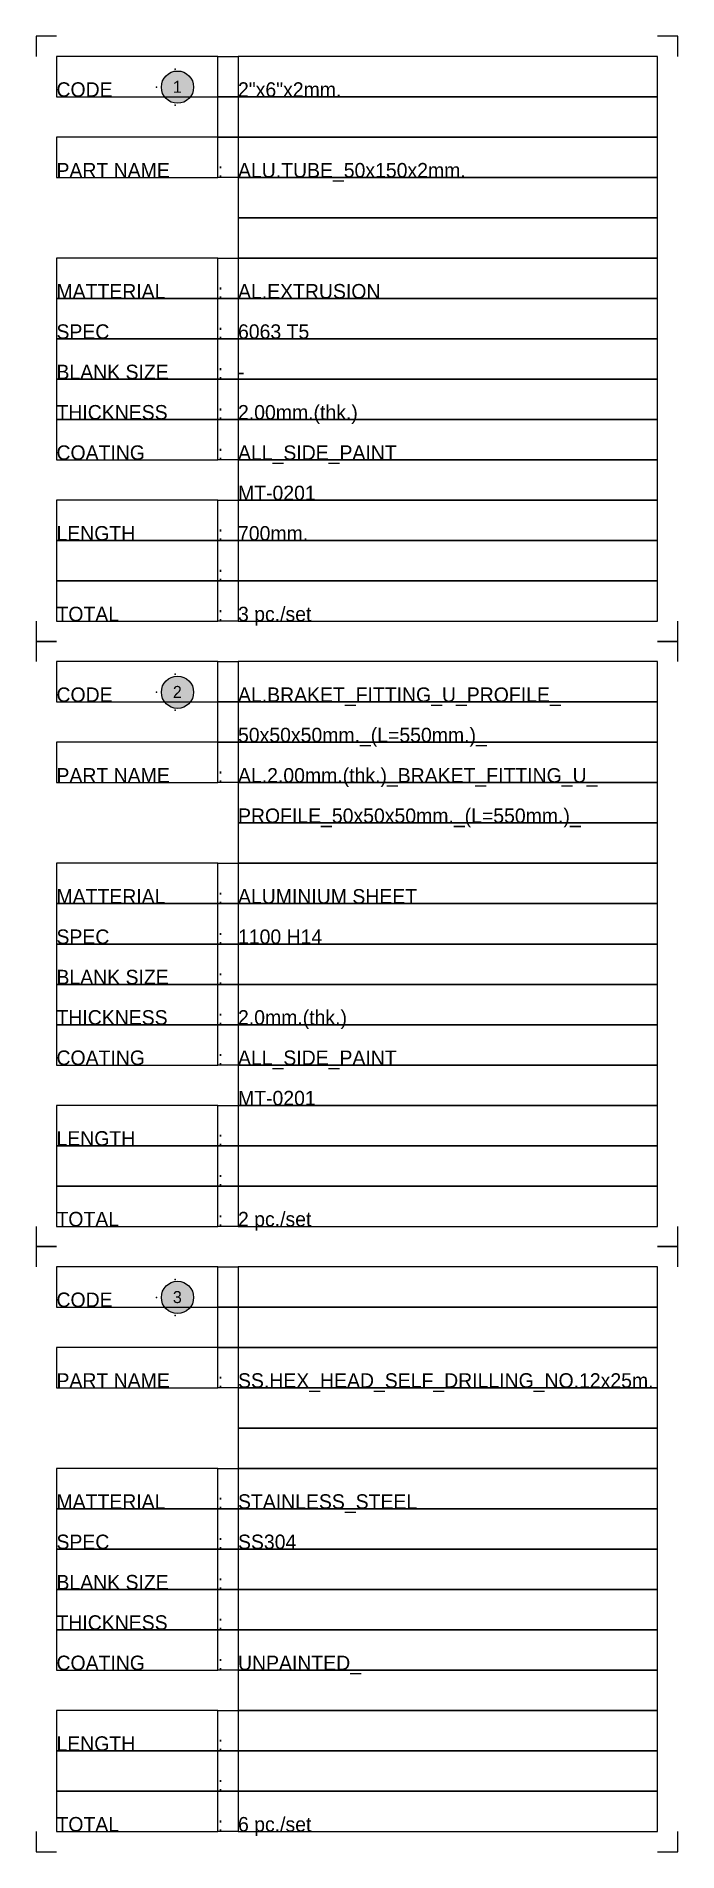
# Model space of a CAD drawing. Header units: millimetres. Extents: x -244126 to 368105, y -173968 to 259060.
# Drawn here: x -203056 to -202579, y 234935 to 236285 of the extents above; entities that cross this region are included whole.
import ezdxf
from ezdxf.enums import TextEntityAlignment as Align

# ---------------------------------------------------------------- set-up
doc = ezdxf.new("R2010")
doc.units = ezdxf.units.MM
doc.header["$MEASUREMENT"] = 0
doc.linetypes.add('BORDER2', pattern=[22.225, 6.35, -3.175, 6.35, -3.175, 0, -3.175])
for name, color, linetype in [('000 - H A T C H', 8, 'Continuous'), ('000 - SYMBOL CON', 1, 'Continuous'), ('000 - T E X T', 4, 'Continuous'), ('A04_TUBE SERIES', 7, 'Continuous')]:
    doc.layers.add(name, color=color, linetype=linetype)
doc.styles.add('MtXpl_BrowalliaUPC', font='BrowalliaUPC.ttf')
doc.styles.add('TA', font='Cordia New.ttf', dxfattribs={"height": 4.5})

# ---------------------------------------------------------------- blocks, each defined once
blk = doc.blocks.new('A$C829836ee')
for p in [(0, 3), (0, -3)]:
    blk.add_point(p)
blk = doc.blocks.new('*U5011')
at = {"layer": '000 - H A T C H'}
h = blk.add_hatch(color=250, dxfattribs=at)
h.dxf.hatch_style = 1
edge = h.paths.add_edge_path()
edge.add_arc((15, -3.8), 2, 90, 270, ccw=False)
edge.add_line((15, -1.8), (15, -1.8))
edge.add_arc((15, -3.8), 2, -90, 90, ccw=False)
edge.add_line((15, -5.8), (15, -5.8))
at = {"layer": '000 - SYMBOL CON', "color": 2}
blk.add_lwpolyline([(15, -5.8, -1), (15, -1.8), (15, -1.8, -1), (15, -5.8)], format="xyb", close=True, dxfattribs=at)
at = {"layer": 'A04_TUBE SERIES', "color": 3}
blk.add_point((12.41, -3.8), dxfattribs=at)
at = {"layer": 'Defpoints', "color": 250}
for points in [[(0, 2.5), (-2.5, 2.5), (-2.5, 0)], [(77, 0), (77, 2.5), (74.5, 2.5)], [(-2.5, -70), (-2.5, -72.5), (0, -72.5)], [(74.5, -72.5), (77, -72.5), (77, -70)]]:
    blk.add_lwpolyline(points, dxfattribs=at)
for points in [[(0, -5), (20, -5), (20, 0), (0, 0)], [(20, 0), (22.5, 0), (22.5, -5), (20, -5)], [(22.5, -5), (74.5, -5), (74.5, 0), (22.5, 0)], [(20, -5), (22.5, -5), (22.5, -10), (20, -10)], [(22.5, -10), (74.5, -10), (74.5, -5), (22.5, -5)], [(0, -15), (20, -15), (20, -10), (0, -10)], [(20, -10), (22.5, -10), (22.5, -15), (20, -15)], [(22.5, -15), (74.5, -15), (74.5, -10), (22.5, -10)], [(22.5, -20), (74.5, -20), (74.5, -15), (22.5, -15)], [(22.5, -25), (74.5, -25), (74.5, -20), (22.5, -20)], [(0, -30), (20, -30), (20, -25), (0, -25)], [(20, -25), (22.5, -25), (22.5, -30), (20, -30)], [(22.5, -30), (74.5, -30), (74.5, -25), (22.5, -25)], [(0, -35), (20, -35), (20, -30), (0, -30)], [(20, -30), (22.5, -30), (22.5, -35), (20, -35)], [(22.5, -35), (74.5, -35), (74.5, -30), (22.5, -30)], [(0, -40), (20, -40), (20, -35), (0, -35)], [(20, -35), (22.5, -35), (22.5, -40), (20, -40)], [(22.5, -40), (74.5, -40), (74.5, -35), (22.5, -35)], [(0, -45), (20, -45), (20, -40), (0, -40)], [(20, -40), (22.5, -40), (22.5, -45), (20, -45)], [(22.5, -45), (74.5, -45), (74.5, -40), (22.5, -40)], [(0, -50), (20, -50), (20, -45), (0, -45)], [(20, -45), (22.5, -45), (22.5, -50), (20, -50)], [(22.5, -50), (74.5, -50), (74.5, -45), (22.5, -45)], [(22.5, -55), (74.5, -55), (74.5, -50), (22.5, -50)], [(0, -60), (20, -60), (20, -55), (0, -55)], [(20, -55), (22.5, -55), (22.5, -60), (20, -60)], [(22.5, -60), (74.5, -60), (74.5, -55), (22.5, -55)], [(0, -65), (20, -65), (20, -60), (0, -60)], [(20, -60), (22.5, -60), (22.5, -65), (20, -65)], [(22.5, -65), (74.5, -65), (74.5, -60), (22.5, -60)], [(0, -70), (20, -70), (20, -65), (0, -65)], [(20, -65), (22.5, -65), (22.5, -70), (20, -70)], [(22.5, -70), (74.5, -70), (74.5, -65), (22.5, -65)]]:
    blk.add_lwpolyline(points, close=True, dxfattribs=at)
at = {"xscale": 0.7454636594928784, "yscale": 0.7454636594928784, "zscale": 0.7454636594928784}
blk.add_blockref('A$C829836ee', (14.71, -3.8), dxfattribs=at)
at = {"layer": '000 - T E X T', "linetype": 'BORDER2', "style": 'TA'}
for s, p in [('CODE', (0, -5)), ('PART NAME', (0, -15)), (':', (20, -15)), ('MATTERIAL', (0, -30)), (':', (20, -30)), ('SPEC', (0, -35)), (':', (20, -35)), ('BLANK SIZE', (0, -40)), (':', (20, -40)), ('THICKNESS', (0, -45)), (':', (20, -45)), ('COATING', (0, -50)), (':', (20, -50)), ('LENGTH', (0, -60)), (':', (20, -60)), (':', (20, -65)), ('TOTAL', (0, -70)), (':', (20, -70))]:
    blk.add_text(s, height=1.8, dxfattribs=at).set_placement(p)
at = {"layer": '000 - T E X T', "style": 'TA', "flags": 1}
blk.add_attdef('BLK_NAME', (1.99, 0.93), '', height=1.8, dxfattribs=at)
at = {"layer": '000 - T E X T', "style": 'MtXpl_BrowalliaUPC'}
blk.add_attdef('NO.CODE', text='', height=1.49, dxfattribs=at).set_placement((14.98, -3.76), align=Align.MIDDLE_CENTER)
at = {"layer": '000 - T E X T', "style": 'TA'}
for tag, p in [('CODE_VALUE_1', (22.5, -5)), ('CODE_VALUE_2', (22.5, -10)), ('PART_NAME_VALUE_1', (22.5, -15)), ('PART_NAME_VALUE_2', (22.5, -20)), ('PART_NAME_VALUE_3', (22.5, -25)), ('MATTERIAL_VALUE_1', (22.5, -30)), ('SPEC_VALUE', (22.5, -35)), ('BLANK_SIZE_VALUE', (22.5, -40)), ('THICKNESS_VALUE', (22.5, -45)), ('COATING_VALUE_1', (22.5, -50)), ('COATING_VALUE_2', (22.5, -55)), ('LENGTH_VALUE_1', (22.5, -60)), ('LENGTH_VALUE_2', (22.5, -65)), ('TOTAL_VALUE', (22.5, -70))]:
    blk.add_attdef(tag, p, '', height=1.8, dxfattribs=at)

msp = doc.modelspace()

# ---------------------------------------------------------------- block references
at = {"layer": 'A04_TUBE SERIES', "color": 3, "xscale": 6, "yscale": 6, "zscale": 6}
for p, values in [((-203040.5167, 236269.66984), {'NO.CODE': '1', 'CODE_VALUE_1': '2"x6"x2mm.', 'PART_NAME_VALUE_1': 'ALU.TUBE_50x150x2mm.', 'MATTERIAL_VALUE_1': 'AL.EXTRUSION', 'SPEC_VALUE': '6063 T5', 'BLANK_SIZE_VALUE': '-', 'THICKNESS_VALUE': '2.00mm.(thk.)', 'COATING_VALUE_1': 'ALL_SIDE_PAINT', 'COATING_VALUE_2': 'MT-0201', 'LENGTH_VALUE_1': '700mm. ', 'TOTAL_VALUE': '3 pc./set'}), ((-203040.5167, 235819.66984), {'NO.CODE': '2', 'CODE_VALUE_1': 'AL.BRAKET_FITTING_U_PROFILE_', 'CODE_VALUE_2': '50x50x50mm._(L=550mm.)_', 'PART_NAME_VALUE_1': 'AL.2.00mm.(thk.)_BRAKET_FITTING_U_', 'PART_NAME_VALUE_2': 'PROFILE_50x50x50mm._(L=550mm.)_', 'MATTERIAL_VALUE_1': 'ALUMINIUM SHEET', 'SPEC_VALUE': '1100 H14', 'THICKNESS_VALUE': '2.0mm.(thk.)', 'COATING_VALUE_1': 'ALL_SIDE_PAINT', 'COATING_VALUE_2': 'MT-0201', 'TOTAL_VALUE': '2 pc./set'}), ((-203040.5167, 235369.66984), {'NO.CODE': '3', 'PART_NAME_VALUE_1': 'SS.HEX_HEAD_SELF_DRILLING_NO.12x25m.', 'MATTERIAL_VALUE_1': 'STAINLESS_STEEL', 'SPEC_VALUE': 'SS304', 'COATING_VALUE_1': 'UNPAINTED_', 'TOTAL_VALUE': '6 pc./set'})]:
    msp.add_blockref('*U5011', p, dxfattribs=at).add_auto_attribs(values)

doc.saveas('drawing.dxf')
